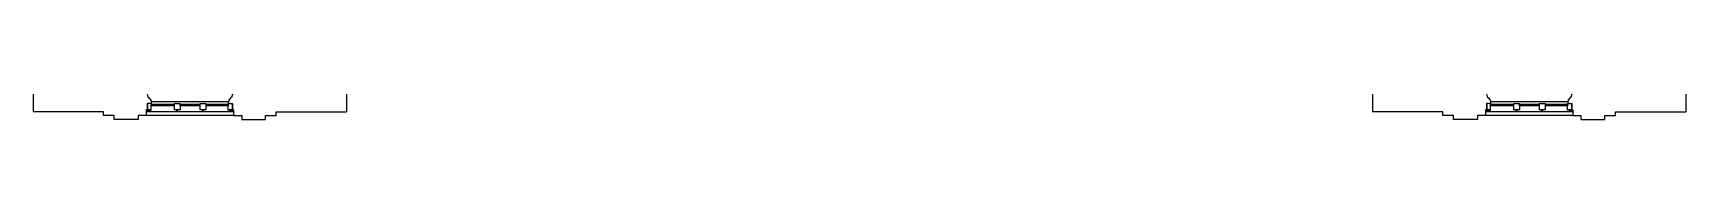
# Model space of a CAD drawing. Header units: inches. Extents: x 370 to 6209, y 2527 to 6927.
# Drawn here: x 3435 to 5301, y 2527 to 2556 of the extents above; entities that cross this region are included whole.
import ezdxf

# ---------------------------------------------------------------- set-up
doc = ezdxf.new("R2010")
doc.units = ezdxf.units.IN
doc.header["$LTSCALE"] = 0.75
doc.header["$MEASUREMENT"] = 0
doc.layers.add('626_FL3$0$A-BLDG-TWNE', color=9, linetype='CONTINUOUS')

msp = doc.modelspace()

# ---------------------------------------------------------------- linework, layer by layer
at = {"layer": '626_FL3$0$A-BLDG-TWNE'}
for p, q in [((3435.2, 2556.1), (3435.2, 2536.1)), ((3564.1, 2538.6), (3562.9, 2538.6)), ((3562.9, 2538.6), (3562.9, 2532.1)), ((3568.7, 2538.5), (3563.2, 2538.5)), ((3563.2, 2538.5), (3563.2, 2536.4)), ((3564, 2556.1), (3565, 2552.6)), ((3568.5, 2545.6), (3564.1, 2545.6)), ((3564.1, 2545.6), (3564.1, 2538.6)), ((3564.3, 2545.6), (3564.3, 2538.6)), ((3568.7, 2545.6), (3564.3, 2545.6)), ((3564.3, 2538.6), (3568.7, 2538.6)), ((3565, 2552.6), (3566, 2552.6)), ((3566, 2552.6), (3568.5, 2548.6)), ((3566.7, 2537.9), (3566.7, 2538)), ((3566.7, 2538), (3568.7, 2538)), ((3568.5, 2548.6), (3568.5, 2545.6)), ((3655.8, 2547.6), (3568.7, 2547.6)), ((3568.7, 2538.6), (3568.7, 2545.6)), ((3568.7, 2538), (3568.7, 2538.5)), ((3568.8, 2543), (3568.8, 2545.1)), ((3568.8, 2545.1), (3594.5, 2545.1)), ((3594.5, 2543), (3568.8, 2543)), ((3594.5, 2545.1), (3594.5, 2543)), ((3594.7, 2538.6), (3594.7, 2545.6)), ((3594.7, 2545.6), (3601.2, 2545.6)), ((3601.2, 2538.6), (3594.7, 2538.6)), ((3596.7, 2538.4), (3596.7, 2538.5)), ((3599.1, 2538.5), (3596.7, 2538.5)), ((3597.7, 2537.6), (3597.7, 2537.8)), ((3598.1, 2537.6), (3598.1, 2537.8)), ((3599.1, 2538.4), (3599.1, 2538.5)), ((3601.2, 2545.6), (3601.2, 2538.6)), ((3601.3, 2543), (3601.3, 2545.1)), ((3601.3, 2545.1), (3623.7, 2545.1)), ((3623.7, 2543), (3601.3, 2543)), ((3623.7, 2538.6), (3623.7, 2545.6)), ((3623.7, 2545.6), (3630.2, 2545.6)), ((3630.2, 2538.6), (3623.7, 2538.6)), ((3625.7, 2538.4), (3625.7, 2538.5)), ((3628.2, 2538.5), (3625.7, 2538.5)), ((3626.8, 2537.6), (3626.8, 2537.8)), ((3627.2, 2537.6), (3627.2, 2537.8)), ((3628.2, 2538.4), (3628.2, 2538.5)), ((3630.2, 2545.6), (3630.2, 2538.6)), ((3630.2, 2545.1), (3655.3, 2545.1)), ((3655.3, 2543), (3630.2, 2543)), ((3655.3, 2545.1), (3655.3, 2543)), ((3655.5, 2538.6), (3655.5, 2545.6)), ((3655.5, 2545.6), (3659.9, 2545.6)), ((3659.9, 2538.6), (3655.5, 2538.6)), ((3655.5, 2538), (3655.5, 2538.5)), ((3655.5, 2538.5), (3661, 2538.5)), ((3657.5, 2538), (3655.5, 2538)), ((3658.3, 2552.6), (3655.8, 2548.6)), ((3655.8, 2548.6), (3655.8, 2545.6)), ((3655.8, 2545.6), (3660.3, 2545.6)), ((3657.5, 2537.9), (3657.5, 2538)), ((3659.3, 2552.6), (3658.3, 2552.6)), ((3660.3, 2556.1), (3659.3, 2552.6)), ((3659.9, 2545.6), (3659.9, 2538.6)), ((3660.3, 2545.6), (3660.3, 2538.6)), ((3660.3, 2538.6), (3661.4, 2538.6)), ((3661, 2538.5), (3661, 2536.4)), ((3661.4, 2538.6), (3661.4, 2532.1)), ((3789.2, 2556.1), (3789.2, 2536.1)), ((4947.2, 2556.1), (4947.2, 2536.1)), ((5076.1, 2538.6), (5074.9, 2538.6)), ((5074.9, 2538.6), (5074.9, 2532.1)), ((5080.7, 2538.5), (5075.2, 2538.5)), ((5075.2, 2538.5), (5075.2, 2536.4)), ((5076, 2556.1), (5077, 2552.6)), ((5080.5, 2545.6), (5076.1, 2545.6)), ((5076.1, 2545.6), (5076.1, 2538.6)), ((5076.3, 2545.6), (5076.3, 2538.6)), ((5080.7, 2545.6), (5076.3, 2545.6)), ((5076.3, 2538.6), (5080.7, 2538.6)), ((5077, 2552.6), (5078, 2552.6)), ((5078, 2552.6), (5080.5, 2548.6)), ((5078.7, 2537.9), (5078.7, 2538)), ((5078.7, 2538), (5080.7, 2538)), ((5080.5, 2548.6), (5080.5, 2545.6)), ((5167.8, 2547.6), (5080.7, 2547.6)), ((5080.7, 2538.6), (5080.7, 2545.6)), ((5080.7, 2538), (5080.7, 2538.5)), ((5080.8, 2543), (5080.8, 2545.1)), ((5080.8, 2545.1), (5106.5, 2545.1)), ((5106.5, 2543), (5080.8, 2543)), ((5106.5, 2545.1), (5106.5, 2543)), ((5106.7, 2538.6), (5106.7, 2545.6)), ((5106.7, 2545.6), (5113.2, 2545.6)), ((5113.2, 2538.6), (5106.7, 2538.6)), ((5108.7, 2538.4), (5108.7, 2538.5)), ((5111.1, 2538.5), (5108.7, 2538.5)), ((5109.7, 2537.6), (5109.7, 2537.8)), ((5110.1, 2537.6), (5110.1, 2537.8)), ((5111.1, 2538.4), (5111.1, 2538.5)), ((5113.2, 2545.6), (5113.2, 2538.6)), ((5113.3, 2543), (5113.3, 2545.1)), ((5113.3, 2545.1), (5135.7, 2545.1)), ((5135.7, 2543), (5113.3, 2543)), ((5135.7, 2538.6), (5135.7, 2545.6)), ((5135.7, 2545.6), (5142.2, 2545.6)), ((5142.2, 2538.6), (5135.7, 2538.6)), ((5137.7, 2538.4), (5137.7, 2538.5)), ((5140.2, 2538.5), (5137.7, 2538.5)), ((5138.8, 2537.6), (5138.8, 2537.8)), ((5139.2, 2537.6), (5139.2, 2537.8)), ((5140.2, 2538.4), (5140.2, 2538.5)), ((5142.2, 2545.6), (5142.2, 2538.6)), ((5142.2, 2545.1), (5167.3, 2545.1)), ((5167.3, 2543), (5142.2, 2543)), ((5167.3, 2545.1), (5167.3, 2543)), ((5167.5, 2538.6), (5167.5, 2545.6)), ((5167.5, 2545.6), (5171.9, 2545.6)), ((5171.9, 2538.6), (5167.5, 2538.6)), ((5167.5, 2538), (5167.5, 2538.5)), ((5167.5, 2538.5), (5173, 2538.5)), ((5169.5, 2538), (5167.5, 2538)), ((5170.3, 2552.6), (5167.8, 2548.6)), ((5167.8, 2548.6), (5167.8, 2545.6)), ((5167.8, 2545.6), (5172.3, 2545.6)), ((5169.5, 2537.9), (5169.5, 2538)), ((5171.3, 2552.6), (5170.3, 2552.6)), ((5172.3, 2556.1), (5171.3, 2552.6)), ((5171.9, 2545.6), (5171.9, 2538.6)), ((5172.3, 2545.6), (5172.3, 2538.6)), ((5172.3, 2538.6), (5173.4, 2538.6)), ((5173, 2538.5), (5173, 2536.4)), ((5173.4, 2538.6), (5173.4, 2532.1)), ((5301.2, 2556.1), (5301.2, 2536.1)), ((3514.7, 2536.1), (3435.2, 2536.1)), ((3514.7, 2532.1), (3514.7, 2536.1)), ((3526.7, 2532.1), (3514.7, 2532.1)), ((3526.7, 2527.4), (3526.7, 2532.1)), ((3553.7, 2527.4), (3526.7, 2527.4)), ((3562.9, 2532.1), (3553.7, 2532.1)), ((3553.7, 2532.1), (3553.7, 2527.4)), ((3661.4, 2532.1), (3562.9, 2532.1)), ((3661, 2536.4), (3563.2, 2536.4)), ((3564.2, 2537.1), (3565.7, 2537.1)), ((3565.7, 2537.1), (3565.7, 2537.3)), ((3598.1, 2537.6), (3597.7, 2537.6)), ((3627.2, 2537.6), (3626.8, 2537.6)), ((3658.5, 2537.1), (3658.5, 2537.3)), ((3660, 2537.1), (3658.5, 2537.1)), ((3661.4, 2532.1), (3670.7, 2532.1)), ((3670.7, 2532.1), (3670.7, 2527.4)), ((3670.7, 2527.4), (3697.7, 2527.4)), ((3697.7, 2532.1), (3709.7, 2532.1)), ((3697.7, 2527.4), (3697.7, 2532.1)), ((3709.7, 2536.1), (3789.2, 2536.1)), ((3709.7, 2532.1), (3709.7, 2536.1)), ((5026.7, 2536.1), (4947.2, 2536.1)), ((5026.7, 2532.1), (5026.7, 2536.1)), ((5038.7, 2532.1), (5026.7, 2532.1)), ((5038.7, 2527.4), (5038.7, 2532.1)), ((5065.7, 2527.4), (5038.7, 2527.4)), ((5074.9, 2532.1), (5065.7, 2532.1)), ((5065.7, 2532.1), (5065.7, 2527.4)), ((5173.4, 2532.1), (5074.9, 2532.1)), ((5173, 2536.4), (5075.2, 2536.4)), ((5076.2, 2537.1), (5077.7, 2537.1)), ((5077.7, 2537.1), (5077.7, 2537.3)), ((5110.1, 2537.6), (5109.7, 2537.6)), ((5139.2, 2537.6), (5138.8, 2537.6)), ((5170.5, 2537.1), (5170.5, 2537.3)), ((5172, 2537.1), (5170.5, 2537.1)), ((5173.4, 2532.1), (5182.7, 2532.1)), ((5182.7, 2532.1), (5182.7, 2527.4)), ((5182.7, 2527.4), (5209.7, 2527.4)), ((5209.7, 2532.1), (5221.7, 2532.1)), ((5209.7, 2527.4), (5209.7, 2532.1)), ((5221.7, 2536.1), (5301.2, 2536.1)), ((5221.7, 2532.1), (5221.7, 2536.1))]:
    msp.add_line(p, q, dxfattribs=at)
for centre, radius, start, end in [((3566.7, 2537.4), 0.509, 86.0501, 151.0942), ((3596.7, 2537.9), 0.509, 28.9058, 93.9499), ((3597.7, 2538.4), 0.61, 206.6521, 269.7021), ((3598.1, 2538.4), 0.61, 270.2979, 333.3479), ((3599.1, 2537.9), 0.509, 86.0501, 151.0942), ((3625.8, 2537.9), 0.509, 28.9058, 93.9499), ((3626.8, 2538.4), 0.61, 206.6521, 269.7021), ((3627.2, 2538.4), 0.61, 270.2979, 333.3479), ((3628.1, 2537.9), 0.509, 86.0501, 151.0942), ((3657.5, 2537.4), 0.509, 28.9058, 93.9499), ((5078.7, 2537.4), 0.509, 86.0501, 151.0942), ((5108.7, 2537.9), 0.509, 28.9058, 93.9499), ((5109.7, 2538.4), 0.61, 206.6521, 269.7021), ((5110.1, 2538.4), 0.61, 270.2979, 333.3479), ((5111.1, 2537.9), 0.509, 86.0501, 151.0942), ((5137.8, 2537.9), 0.509, 28.9058, 93.9499), ((5138.8, 2538.4), 0.61, 206.6521, 269.7021), ((5139.2, 2538.4), 0.61, 270.2979, 333.3479), ((5140.1, 2537.9), 0.509, 86.0501, 151.0942), ((5169.5, 2537.4), 0.509, 28.9058, 93.9499), ((3563.4, 2537.1), 0.796, 255.0923, 357.3503), ((3565.7, 2537.9), 0.61, 270.2979, 333.3479), ((3658.5, 2537.9), 0.61, 206.6521, 269.7021), ((3660.8, 2537.1), 0.796, 182.6497, 284.9077), ((5075.4, 2537.1), 0.796, 255.0923, 357.3503), ((5077.7, 2537.9), 0.61, 270.2979, 333.3479), ((5170.5, 2537.9), 0.61, 206.6521, 269.7021), ((5172.8, 2537.1), 0.796, 182.6497, 284.9077)]:
    msp.add_arc(centre, radius, start, end, dxfattribs=at)

doc.saveas('drawing.dxf')
